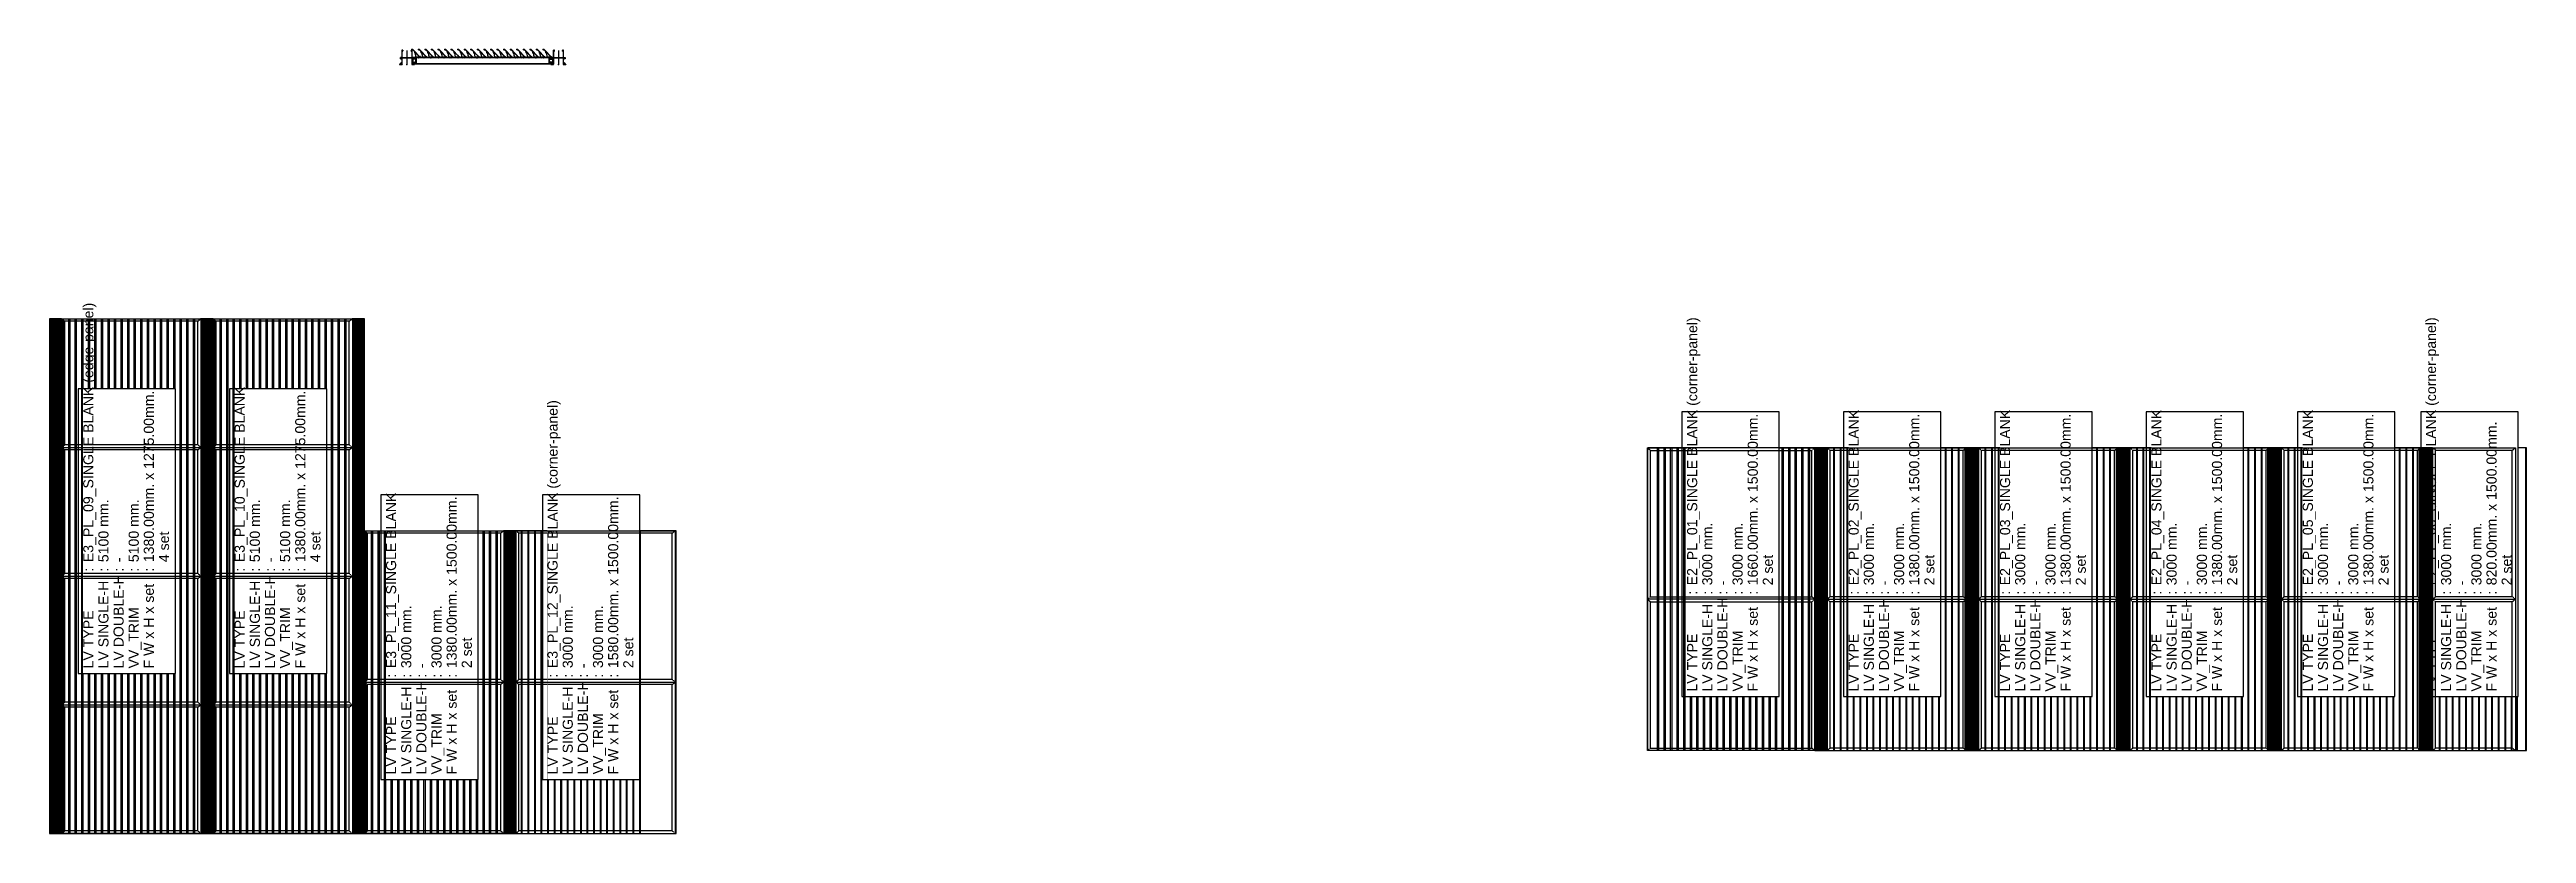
# Model space of a CAD drawing. Header units: millimetres. Extents: x -25371 to 2282244, y -90657 to 147824.
# Drawn here: x 1528975 to 1553515, y 19902 to 27669 of the extents above; entities that cross this region are included whole.
import ezdxf

# ---------------------------------------------------------------- set-up
doc = ezdxf.new("R2010")
doc.units = ezdxf.units.MM
doc.linetypes.add('CENTER', pattern=[50.8, 31.75, -6.35, 6.35, -6.35])
doc.linetypes.add('TA_HL_001.00000', pattern=[6.5, 3.55, -2.95])
for name, color, linetype, true_color in [('000 - ESTIMATE_ASPG_MAIN_COLOR_6', 6, 'Continuous', 0xff00ff), ('000 - ESTIMATE_ASPG_TEXT_COLOR_1', 1, 'Continuous', 0xff0000), ('000_AREA_ASPG_AREA_HATCH_', 7, 'Continuous', 0xff8700), ('000_AREA_ASPG_AREA_MAIN_COLOR_1', 7, 'Continuous', 0xff8700)]:
    doc.layers.add(name, color=color, linetype=linetype, true_color=true_color)
for name, color, linetype in [('000 - ESTIMATE_ASPG_WIPEOUT_', 250, 'Continuous'), ('010 - ASPG_ACCESSORIES_MAIN_COLOR_1', 1, 'Continuous'), ('010 - ASPG_EXTR_MAIN_COLOR_2', 2, 'Continuous'), ('010 - ASPG_EXTR_WIPEOUT_', 250, 'Continuous'), ('010 - ASPG_FASTERN_MAIN_COLOR_1', 1, 'Continuous'), ('010 - ASPG_FRAMING_CUT_COLOR_4', 4, 'Continuous'), ('010 - ASPG_FRAMING_HATCH_', 251, 'Continuous'), ('010 - ASPG_FRAMING_MAIN_COLOR_1', 1, 'Continuous'), ('010 - ASPG_FRAMING_MAIN_COLOR_2', 2, 'Continuous'), ('010 - ASPG_FRAMING_SUB_COLOR_2', 2, 'Continuous'), ('010 - ASPG_FRAMING_WIPEOUT_', 250, 'Continuous'), ('BOLT & SCREW', 251, 'Continuous')]:
    doc.layers.add(name, color=color, linetype=linetype)
for name, color, linetype, plot in [('010 - ASPG_EXTR_DEF_SUB', 250, 'Continuous', False), ('010 - ASPG_FASTERN_DEF_SUB', 250, 'Continuous', False), ('010 - ASPG_FRAMING_DEF_SUB', 250, 'Continuous', False)]:
    doc.layers.add(name, color=color, linetype=linetype, plot=plot)
doc.layers.add('12-GRID', color=1, linetype='CENTER', lineweight=13)
doc.layers.add('SCREW', color=8, linetype='Continuous', lineweight=5)
doc.styles.add('_Arial', font='arial.ttf')
pattern_1 = [(270, (1257419.24324, -520041.6224), (0.65495992507, -1.1344238721), [0.7562825814, -1.5125651628]), (30, (1257419.24324, -520041.6224), (0.65495992936, 1.1344238696), [0.7562825814, -1.5125651628]), (330, (1257419.24324, -520041.6224), (1.30991985442, -2.48e-09), [-1.5125651628, 0.7562825814])]
pattern_2 = [(315, (1257419.4929, -520021.6224), (1.3369313545, 1.3369313545), []), (45, (1257419.4929, -520021.6224), (-1.3369313545, 1.3369313545), [])]
pattern_3 = [(270, (1257419.4425, -520043.9224), (0.65495992507, -1.1344238721), [0.7562825814, -1.5125651628]), (30, (1257419.4425, -520043.9224), (0.65495992936, 1.1344238696), [0.7562825814, -1.5125651628]), (330, (1257419.4425, -520043.9224), (1.30991985442, -2.48e-09), [-1.5125651628, 0.7562825814])]
pattern_4 = [(315, (1257419.1929, -520023.9224), (1.3369313545, 1.3369313545), []), (45, (1257419.1929, -520023.9224), (-1.3369313545, 1.3369313545), [])]

# ---------------------------------------------------------------- blocks, each defined once
blk = doc.blocks.new('*U238')
blk.add_wipeout([(50, 0), (1650, 0), (1650, 3000), (50, 3000)]).dxf.layer = '010 - ASPG_EXTR_WIPEOUT_'
at = {"layer": '010 - ASPG_EXTR_MAIN_COLOR_2'}
for points in [[(179, 0), (189, 0), (189, 3000), (179, 3000)], [(244, 0), (254, 0), (254, 3000), (244, 3000)], [(309, 0), (319, 0), (319, 3000), (309, 3000)], [(374, 0), (384, 0), (384, 3000), (374, 3000)], [(439, 0), (449, 0), (449, 3000), (439, 3000)], [(504, 0), (514, 0), (514, 3000), (504, 3000)], [(569, 0), (579, 0), (579, 3000), (569, 3000)], [(634, 0), (644, 0), (644, 3000), (634, 3000)], [(699, 0), (709, 0), (709, 3000), (699, 3000)], [(764, 0), (774, 0), (774, 3000), (764, 3000)], [(829, 0), (839, 0), (839, 3000), (829, 3000)], [(894, 0), (904, 0), (904, 3000), (894, 3000)], [(959, 0), (969, 0), (969, 3000), (959, 3000)], [(1024, 0), (1034, 0), (1034, 3000), (1024, 3000)], [(1089, 0), (1099, 0), (1099, 3000), (1089, 3000)], [(1154, 0), (1164, 0), (1164, 3000), (1154, 3000)], [(1219, 0), (1229, 0), (1229, 3000), (1219, 3000)], [(1284, 0), (1294, 0), (1294, 3000), (1284, 3000)]]:
    blk.add_lwpolyline(points, close=True, dxfattribs=at)
at = {"layer": '010 - ASPG_FRAMING_SUB_COLOR_2'}
blk.add_lwpolyline([(50, 0), (1650, 0), (1650, 3000), (50, 3000)], close=True, dxfattribs=at)
blk.add_wipeout([(-50, 0), (50, 0), (50, 3000), (-50, 3000)]).dxf.layer = '010 - ASPG_EXTR_WIPEOUT_'
at = {"layer": '010 - ASPG_EXTR_MAIN_COLOR_2'}
for points in [[(49, 0), (59, 0), (59, 3000), (49, 3000)], [(114, 0), (124, 0), (124, 3000), (114, 3000)]]:
    blk.add_lwpolyline(points, close=True, dxfattribs=at)
at = {"layer": '010 - ASPG_FRAMING_MAIN_COLOR_1'}
for points in [[(-50, 0), (-40, 0), (-40, 3000), (-50, 3000)], [(40, 0), (50, 0), (50, 3000), (40, 3000)]]:
    blk.add_lwpolyline(points, close=True, dxfattribs=at)
at = {"layer": '010 - ASPG_FRAMING_SUB_COLOR_2'}
blk.add_lwpolyline([(-50, 0), (50, 0), (50, 3000), (-50, 3000)], close=True, dxfattribs=at)
blk = doc.blocks.new('*U279')
at = {"layer": '010 - ASPG_FRAMING_MAIN_COLOR_1', "linetype": 'ByBlock'}
for points in [[(0, 0), (0, 1580), (25, 1550), (25, 30), (0, 0)], [(1500, 1580), (0, 1580), (25, 1550), (1475, 1550)], [(1500, 0), (1500, 1580), (1475, 1550), (1475, 30), (1500, 0)], [(25, 30), (1475, 30), (1500, 0), (0, 0), (25, 30)]]:
    blk.add_lwpolyline(points, close=True, dxfattribs=at)
blk = doc.blocks.new('*U2487')
at = {"layer": '12-GRID', "color": 8, "linetype": 'CENTER'}
for p, q in [((0, -6), (0, 2)), ((-4, -2), (4, -2))]:
    blk.add_line(p, q, dxfattribs=at)
at = {"layer": 'BOLT & SCREW'}
for p, q in [((-1, -2), (-2, -2)), ((-1, -2), (-2, -2)), ((0, -2), (-1, -2)), ((0, -2), (-1, -2)), ((0, -1), (0, 0)), ((0, -1), (0, 0)), ((0, -2), (0, -1)), ((0, -2), (0, -1)), ((0, -2), (1, -2)), ((0, -3), (0, -2)), ((0, -2), (0, -3)), ((0, -2), (1, -2)), ((0, -3), (0, -4)), ((0, -3), (0, -4)), ((1, -2), (2, -2)), ((1, -2), (2, -2))]:
    blk.add_line(p, q, dxfattribs=at)
for points in [[(-2, -2), (-1, -2, 0.414214), (0, -1), (0, 0), (0, 0), (0, -1, 0.414214), (1, -2), (2, -2), (2, -2), (1, -2, 0.414214), (0, -3), (0, -4), (0, -4), (0, -3, 0.414214), (-1, -2), (-2, -2)], [(0, -2, -0.414214), (0, -2), (1, -2), (1, -2), (0, -2, -0.414214), (0, -2), (0, -1), (0, -1), (0, -2, -0.414214), (0, -2), (-1, -2), (-1, -2), (0, -2, -0.414214), (0, -2), (0, -3), (0, -3)]]:
    blk.add_lwpolyline(points, format="xyb", close=True, dxfattribs=at)
blk.add_circle((0, -2), 3.5, dxfattribs=at)
blk = doc.blocks.new('000_ASPG_TYP_FILES_20260218-010703_FRAME_EXTR_')
at = {"layer": '010 - ASPG_FRAMING_HATCH_'}
h = blk.add_hatch(dxfattribs=at)
h.set_pattern_fill('ANSI32', color=256, scale=0.1, angle=180)
edge = h.paths.add_edge_path()
edge.add_line((2, 16), (2, 2))
edge.add_line((2, 2), (40, 2))
edge.add_arc((40, 2), 0.3, 0, 90, ccw=False)
edge.add_line((40, 2), (40, 0))
edge.add_arc((40, 0), 0.3, -90, 0, ccw=False)
edge.add_line((40, 0), (0, 0))
edge.add_arc((0, 0), 0.3, 180, 270, ccw=False)
edge.add_line((0, 0), (0, 18))
edge.add_arc((0, 18), 0.3, 90, 180, ccw=False)
edge.add_line((0, 18), (23, 18))
edge.add_arc((23, 19), 0.5, 270, 380.2095)
edge.add_arc((26, 20), 3.35, 182.0638, 200.2095, ccw=False)
edge.add_arc((24, 20), 0.76, 2.0638, 182.0638, ccw=False)
edge.add_arc((26, 20), 1.83, 182.0638, 447.9362)
edge.add_arc((26, 22), 0.76, 87.9362, 267.9362, ccw=False)
edge.add_arc((26, 20), 3.35, 69.7905, 87.9362, ccw=False)
edge.add_arc((27, 23), 0.5, 249.7905, 360)
edge.add_line((28, 23), (28, 27))
edge.add_line((28, 27), (28, 27))
edge.add_line((28, 27), (28, 28))
edge.add_line((28, 28), (28, 39))
edge.add_line((28, 39), (28, 39))
edge.add_line((28, 39), (28, 40))
edge.add_line((28, 40), (28, 43))
edge.add_arc((27, 43), 0.5, 0, 110.2095)
edge.add_arc((26, 46), 3.35, 272.0638, 290.2095, ccw=False)
edge.add_arc((26, 44), 0.76, 92.0638, 272.0638, ccw=False)
edge.add_arc((26, 46), 1.83, 272.0638, 537.9362)
edge.add_arc((24, 47), 0.76, 177.9362, 357.9362, ccw=False)
edge.add_arc((26, 46), 3.35, 159.7905, 177.9362, ccw=False)
edge.add_arc((23, 48), 0.5, 339.7905, 450)
edge.add_line((23, 48), (0, 48))
edge.add_arc((0, 49), 0.3, 180, 270, ccw=False)
edge.add_line((0, 49), (0, 60))
edge.add_arc((0, 60), 0.3, 90, 180, ccw=False)
edge.add_line((0, 60), (5, 60))
edge.add_line((5, 60), (5, 65))
edge.add_arc((5, 65), 0.3, 90, 180, ccw=False)
edge.add_line((5, 65), (30, 65))
edge.add_line((30, 65), (30, 64))
edge.add_arc((30, 64), 0.3, -90, 0, ccw=False)
edge.add_line((30, 63), (7, 63))
edge.add_arc((7, 63), 0.3, 90, 180)
edge.add_line((7, 63), (7, 58))
edge.add_line((7, 58), (2, 58))
edge.add_arc((2, 58), 0.3, 90, 180)
edge.add_line((2, 58), (2, 51))
edge.add_arc((2, 51), 0.3, 180, 270)
edge.add_line((2, 50), (30, 50))
edge.add_arc((30, 50), 0.3, 0, 90, ccw=False)
edge.add_line((30, 50), (30, 27))
edge.add_line((30, 27), (30, 16))
edge.add_arc((30, 16), 0.3, -90, 0, ccw=False)
edge.add_line((30, 16), (2, 16))
at = {"layer": '010 - ASPG_FRAMING_CUT_COLOR_4'}
blk.add_lwpolyline([(2, 16), (2, 2), (40, 2, -0.414214), (40, 2), (40, 0, -0.414214), (40, 0), (0, 0, -0.414214), (0, 0), (0, 18, -0.414214), (0, 18), (23, 18, 0.52173), (23, 19, -0.079342), (23, 20, -1), (24, 20, 2.296346), (26, 22, -1), (26, 23, -0.079342), (27, 23, 0.52173), (28, 23), (28, 27), (28, 27), (28, 28), (28, 39), (28, 39), (28, 40), (28, 43, 0.52173), (27, 43, -0.079342), (26, 43, -1), (26, 45, 2.296346), (24, 47, -1), (23, 47, -0.079342), (23, 48, 0.52173), (23, 48), (0, 48, -0.414214), (0, 49), (0, 60, -0.414214), (0, 60), (5, 60), (5, 65, -0.414214), (5, 65), (30, 65), (30, 64, -0.414214), (30, 63), (7, 63, 0.414214), (7, 63), (7, 58), (2, 58, 0.414214), (2, 58), (2, 51, 0.414214), (2, 50), (30, 50, -0.414214), (30, 50), (30, 27), (30, 16, -0.414214), (30, 16)], format="xyb", close=True, dxfattribs=at)
for p in [(26, 48), (26, 22)]:
    blk.add_blockref('*U2487', p)
blk = doc.blocks.new('*U2499')
at = {"layer": '010 - ASPG_FRAMING_HATCH_', "transparency": 33554585}
h = blk.add_hatch(dxfattribs=at)
h.set_pattern_fill('ANSI32', color=256, scale=0.25)
edge = h.paths.add_edge_path()
edge.add_line((2, -50), (2, -75))
edge.add_line((2, -75), (0, -75))
edge.add_line((0, -75), (0, -49))
edge.add_arc((1, -49), 1, 90, 180, ccw=False)
edge.add_line((1, -48), (63, -48))
edge.add_arc((63, -47), 1, 270, 360)
edge.add_line((64, -47), (64, 47))
edge.add_arc((63, 47), 1, 0, 90)
edge.add_line((63, 48), (1, 48))
edge.add_arc((1, 49), 1, 180, 270, ccw=False)
edge.add_line((0, 49), (0, 75))
edge.add_line((0, 75), (2, 75))
edge.add_line((2, 75), (2, 50))
edge.add_line((2, 50), (141, 50))
edge.add_line((141, 50), (141, 41))
edge.add_arc((140, 41), 1, 270, 360, ccw=False)
edge.add_line((140, 40), (132, 40))
edge.add_arc((132, 41), 1, 180, 270, ccw=False)
edge.add_line((131, 41), (131, 47))
edge.add_arc((130, 47), 1, 0, 90)
edge.add_line((130, 48), (67, 48))
edge.add_arc((67, 47), 1, 90, 180)
edge.add_line((66, 47), (66, -47))
edge.add_arc((67, -47), 1, 180, 270)
edge.add_line((67, -48), (130, -48))
edge.add_arc((130, -47), 1, 270, 360)
edge.add_line((131, -47), (131, -41))
edge.add_arc((132, -41), 1, 90, 180, ccw=False)
edge.add_line((132, -40), (140, -40))
edge.add_arc((140, -41), 1, 0, 90, ccw=False)
edge.add_line((141, -41), (141, -50))
edge.add_line((141, -50), (2, -50))
h.paths.add_polyline_path([(139, 48), (139, 42), (133, 42), (133, 48)], flags=16)
h.paths.add_polyline_path([(139, -48), (139, -42), (133, -42), (133, -48)], flags=16)
at = {"layer": '010 - ASPG_FRAMING_HATCH_'}
h = blk.add_hatch(dxfattribs=at)
h.set_pattern_fill('ANSI37', color=256, scale=0.595498, angle=-90)
h.set_pattern_definition(pattern_4)
edge = h.paths.add_edge_path()
edge.add_ellipse((12, 55), major_axis=(0, -5), ratio=0.644482, start_angle=180, end_angle=360, ccw=False)
edge.add_line((12, 60), (2, 60))
edge.add_arc((-8, 55), 11.1, -26.7963, 26.7963, ccw=False)
edge.add_line((2, 50), (12, 50))
h = blk.add_hatch(dxfattribs=at)
h.set_pattern_fill('HONEY', color=256, scale=0.238199, angle=-90)
h.set_pattern_definition(pattern_3)
edge = h.paths.add_edge_path()
edge.add_ellipse((12, 55), major_axis=(0, -5), ratio=0.644482, start_angle=0, end_angle=360, ccw=False)
h = blk.add_hatch(dxfattribs=at)
h.set_pattern_fill('HONEY', color=256, scale=0.238199, angle=-90)
h.set_pattern_definition(pattern_1)
edge = h.paths.add_edge_path()
edge.add_ellipse((58, 55), major_axis=(0, -5), ratio=0.644482, start_angle=0, end_angle=360)
h = blk.add_hatch(dxfattribs=at)
h.set_pattern_fill('ANSI37', color=256, scale=0.595498, angle=-90)
h.set_pattern_definition(pattern_2)
edge = h.paths.add_edge_path()
edge.add_ellipse((58, 55), major_axis=(0, -5), ratio=0.644482, start_angle=0, end_angle=180)
edge.add_line((58, 60), (62, 60))
edge.add_arc((62, 60), 0.3, -90, 0)
edge.add_line((62, 60), (62, 61))
edge.add_line((62, 61), (62, 62))
edge.add_line((62, 62), (62, 62))
edge.add_line((62, 62), (62, 63))
edge.add_line((62, 63), (62, 63))
edge.add_line((62, 63), (62, 64))
edge.add_line((62, 64), (62, 64))
edge.add_line((62, 64), (62, 65))
edge.add_line((62, 65), (63, 65))
edge.add_line((63, 65), (64, 66))
edge.add_line((64, 66), (64, 65))
edge.add_line((64, 65), (65, 66))
edge.add_line((65, 66), (65, 65))
edge.add_line((65, 65), (66, 66))
edge.add_line((66, 66), (66, 65))
edge.add_line((66, 65), (67, 65))
edge.add_arc((67, 65), 0.3, -90, 0)
edge.add_line((67, 65), (67, 60))
edge.add_arc((77, 55), 11.1, 153.2037, 206.7963)
edge.add_line((67, 50), (58, 50))
h = blk.add_hatch(dxfattribs=at)
h.set_pattern_fill('ANSI37', color=256, scale=0.595498, angle=-90)
h.set_pattern_definition(pattern_4)
edge = h.paths.add_edge_path()
edge.add_ellipse((12, -55), major_axis=(0, 5), ratio=0.644482, start_angle=0, end_angle=180)
edge.add_line((12, -60), (2, -60))
edge.add_arc((-8, -55), 11.1, 333.2037, 386.7963)
edge.add_line((2, -50), (12, -50))
h = blk.add_hatch(dxfattribs=at)
h.set_pattern_fill('HONEY', color=256, scale=0.238199, angle=-90)
h.set_pattern_definition(pattern_3)
edge = h.paths.add_edge_path()
edge.add_ellipse((12, -55), major_axis=(0, 5), ratio=0.644482, start_angle=0, end_angle=360)
h = blk.add_hatch(dxfattribs=at)
h.set_pattern_fill('HONEY', color=256, scale=0.238199, angle=-90)
h.set_pattern_definition(pattern_1)
edge = h.paths.add_edge_path()
edge.add_ellipse((58, -55), major_axis=(0, 5), ratio=0.644482, start_angle=0, end_angle=360, ccw=False)
h = blk.add_hatch(dxfattribs=at)
h.set_pattern_fill('ANSI37', color=256, scale=0.595498, angle=-90)
h.set_pattern_definition(pattern_2)
edge = h.paths.add_edge_path()
edge.add_ellipse((58, -55), major_axis=(0, 5), ratio=0.644482, start_angle=180, end_angle=360, ccw=False)
edge.add_line((58, -60), (62, -60))
edge.add_arc((62, -60), 0.3, 360, 450, ccw=False)
edge.add_line((62, -60), (62, -61))
edge.add_line((62, -61), (62, -62))
edge.add_line((62, -62), (62, -62))
edge.add_line((62, -62), (62, -63))
edge.add_line((62, -63), (62, -63))
edge.add_line((62, -63), (62, -64))
edge.add_line((62, -64), (62, -64))
edge.add_line((62, -64), (62, -65))
edge.add_line((62, -65), (63, -65))
edge.add_line((63, -65), (64, -66))
edge.add_line((64, -66), (64, -65))
edge.add_line((64, -65), (65, -66))
edge.add_line((65, -66), (65, -65))
edge.add_line((65, -65), (66, -66))
edge.add_line((66, -66), (66, -65))
edge.add_line((66, -65), (67, -65))
edge.add_arc((67, -65), 0.3, 360, 450, ccw=False)
edge.add_line((67, -65), (67, -60))
edge.add_arc((77, -55), 11.1, 153.2037, 206.7963, ccw=False)
edge.add_line((67, -50), (58, -50))
at = {"layer": '010 - ASPG_FASTERN_DEF_SUB'}
blk.add_point((0, 0), dxfattribs=at)
at = {"layer": '010 - ASPG_FRAMING_CUT_COLOR_4'}
blk.add_lwpolyline([(2, -50), (2, -75), (0, -75), (0, -49, -0.414214), (1, -48), (63, -48, 0.414214), (64, -47), (64, 47, 0.414214), (63, 48), (1, 48, -0.414214), (0, 49), (0, 75), (2, 75), (2, 50), (141, 50), (141, 41, -0.414214), (140, 40), (132, 40, -0.414214), (131, 41), (131, 47, 0.414214), (130, 48), (67, 48, 0.414214), (66, 47), (66, -47, 0.414214), (67, -48), (130, -48, 0.414214), (131, -47), (131, -41, -0.414214), (132, -40), (140, -40, -0.414214), (141, -41), (141, -50)], format="xyb", close=True, dxfattribs=at)
for points in [[(139, 48), (139, 42), (133, 42), (133, 48)], [(139, -48), (139, -42), (133, -42), (133, -48)]]:
    blk.add_lwpolyline(points, close=True, dxfattribs=at)
at = {"layer": '010 - ASPG_FRAMING_DEF_SUB', "transparency": 33554508}
blk.add_line((136, 0), (-5, 0), dxfattribs=at)
at = {"layer": '010 - ASPG_FRAMING_DEF_SUB', "transparency": 33554457}
for points in [[(2, 50), (15, 50), (15, 60), (2, 60)], [(54, 50), (67, 50), (67, 66), (54, 66)], [(2, -50), (15, -50), (15, -60), (2, -60)], [(54, -50), (67, -50), (67, -66), (54, -66)]]:
    blk.add_lwpolyline(points, close=True, dxfattribs=at)
at = {"layer": '010 - ASPG_FRAMING_SUB_COLOR_2'}
for points in [[(12, 50), (2, 50, 0.238199), (2, 60), (12, 60)], [(58, 50), (67, 50, -0.238199), (67, 60), (67, 65, -0.414214), (67, 65), (66, 65), (66, 66), (65, 65), (65, 66), (64, 65), (64, 66), (63, 65), (62, 65), (62, 64), (62, 64), (62, 63), (62, 63), (62, 62), (62, 62), (62, 61), (62, 60, -0.414214), (62, 60), (58, 60)], [(12, -50), (2, -50, -0.238199), (2, -60), (12, -60)], [(58, -50), (67, -50, 0.238199), (67, -60), (67, -65, 0.414214), (67, -65), (66, -65), (66, -66), (65, -65), (65, -66), (64, -65), (64, -66), (63, -65), (62, -65), (62, -64), (62, -64), (62, -63), (62, -63), (62, -62), (62, -62), (62, -61), (62, -60, 0.414214), (62, -60), (58, -60)]]:
    blk.add_lwpolyline(points, format="xyb", dxfattribs=at)
at = {"layer": '010 - ASPG_FRAMING_SUB_COLOR_2', "extrusion": (0, 0, -1)}
for centre, major_axis in [((12, 55), (0, -5)), ((58, -55), (0, 5))]:
    blk.add_ellipse(centre, major_axis=major_axis, ratio=0.644482, dxfattribs=at)
at = {"layer": '010 - ASPG_FRAMING_SUB_COLOR_2'}
for centre, major_axis in [((58, 55), (0, -5)), ((12, -55), (0, 5))]:
    blk.add_ellipse(centre, major_axis=major_axis, ratio=0.644482, dxfattribs=at)
blk = doc.blocks.new('PZG35-9D5')
at = {"layer": '010 - ASPG_FASTERN_MAIN_COLOR_1'}
for p, q in [((-1, 0), (-1, -1)), ((0, 4), (0, -11)), ((1, 0), (1, -1)), ((-2, -1), (-1, -2)), ((-2, -1), (-1, -1)), ((-2, -1), (2, -1)), ((-2, -3), (2, -2)), ((-2, -3), (-1, -2)), ((-2, -3), (-1, -3)), ((-2, -4), (-1, -4)), ((-2, -4), (-1, -4)), ((-2, -4), (-1, -4)), ((-1, -1), (1, -1)), ((-1, -2), (1, -1)), ((-1, -2), (-1, -2)), ((-1, -2), (1, -2)), ((-1, -3), (-1, -4)), ((-1, -3), (1, -3)), ((-1, -4), (-1, -8)), ((-1, -4), (-1, -4)), ((-1, -4), (-1, -4)), ((0, -10), (-1, -8)), ((0, -10), (1, -8)), ((1, -1), (1, -2)), ((2, -1), (1, -1)), ((2, -1), (1, -1)), ((2, -2), (1, -2)), ((2, -2), (1, -3)), ((1, -3), (1, -3)), ((1, -3), (1, -3)), ((2, -4), (1, -3)), ((1, -4), (1, -4)), ((1, -4), (2, -4)), ((1, -4), (1, -4)), ((1, -5), (1, -4)), ((2, -5), (1, -4)), ((2, -4), (1, -4)), ((1, -5), (1, -8)), ((1, -5), (2, -5)), ((1, -5), (1, -5)), ((2, -5), (1, -5))]:
    blk.add_line(p, q, dxfattribs=at)
blk.add_lwpolyline([(0, -10), (1, -5), (1, -4, 0.417657), (0, -3, 0.108102), (-1, -4), (-1, -5)], format="xyb", dxfattribs=at)
blk = doc.blocks.new('*U2488')
at = {"layer": 'SCREW', "color": 6}
blk.add_lwpolyline([(3, 2, 0.09906), (1, 3), (1, 2), (-1, 2), (-1, 3, 0.09906), (-3, 2, 0.266588), (-4, 1), (-4, 0, 0.414214), (-3, 0), (3, 0, 0.414214), (3, 0), (3, 1, 0.266588)], format="xyb", close=True, dxfattribs=at)
at = {"layer": 'SCREW'}
blk.add_blockref('PZG35-9D5', (0, 0), dxfattribs=at)
blk = doc.blocks.new('*U2501')
blk.add_point((0, 0))
at = {"layer": '010 - ASPG_ACCESSORIES_MAIN_COLOR_1'}
blk.add_lwpolyline([(-40, -1, 0.414214), (-40, -1), (-40, -7, 0.57735), (-40, -8), (-37, -6, 0.767327), (-37, -5), (-38, -5, -0.414214), (-38, -5), (-38, -3, -0.414214), (-38, -3), (-32, -3, -0.388879), (-32, -3), (-32, -4, 0.388879), (-31, -5), (-30, -5, 0.414214), (-30, -4), (-30, -3, -0.414214), (-30, -3), (0, -3, -0.378969), (3, -5), (8, -43, 0.446593), (12, -45, -0.489802), (16, -49), (16, -49, -0.18248), (16, -50, -0.267949), (15, -50, 1.122115), (15, -52, 0.405004), (18, -49), (18, -49, 0.489805), (11, -43, -0.446597), (10, -42), (5, -1, 0.364176), (5, -1)], format="xyb", close=True, dxfattribs=at)
at = {"layer": '010 - ASPG_EXTR_DEF_SUB'}
for p in [(-40, 0), (43, -77), (43, -77)]:
    blk.add_point(p, dxfattribs=at)
at = {"layer": '010 - ASPG_EXTR_MAIN_COLOR_2'}
blk.add_lwpolyline([(11, -48), (11, -47), (12, -48), (12, -47, -0.535538), (14, -49, 0.991572), (16, -50, 1.157025), (9, -49, -0.688558), (8, -49), (-17, -22), (-32, -6), (-32, -3, 0.414312), (-33, -3), (-38, -3, 0.414116), (-38, -3), (-38, -4, 0.414214), (-38, -5), (-36, -5, -0.205895), (-36, -5), (33, -77), (43, -77, 0.668179), (43, -77), (41, -74, 0.668179), (40, -74), (40, -76), (34, -76), (12, -53, -0.558354), (12, -52, 0.766275), (12, -50, -0.438583), (11, -48)], format="xyb", close=True, dxfattribs=at)
at = {"layer": 'SCREW', "rotation": 180}
for p in [(-22, -2), (-8, -2)]:
    blk.add_blockref('*U2488', p, dxfattribs=at)
blk = doc.blocks.new('*U337')
blk.add_wipeout([(1440, 4), (60, 4), (60, 69), (1440, 69)]).dxf.layer = '010 - ASPG_FRAMING_WIPEOUT_'
at = {"color": 1}
blk.add_point((60, 69), dxfattribs=at)
at = {"layer": '010 - ASPG_FRAMING_MAIN_COLOR_2'}
blk.add_lwpolyline([(1410, 69), (90, 69), (90, 6), (1410, 6)], close=True, dxfattribs=at)
at = {"layer": '010 - ASPG_FRAMING_SUB_COLOR_2'}
for points in [[(1440, 4), (60, 4), (60, 69), (1440, 69)], [(60, 2), (60, 4), (1440, 4), (1440, 2)]]:
    blk.add_lwpolyline(points, close=True, dxfattribs=at)
at = {"transparency": 33554559, "xscale": -1, "rotation": 270}
for p in [(0, 0), (1500, 0)]:
    blk.add_blockref('*U2499', p, dxfattribs=at)
at = {"color": 1, "rotation": 180}
for p in [(92, 69), (157, 69), (222, 69), (287, 69), (352, 69), (417, 69), (482, 69), (547, 69), (612, 69), (677, 69), (742, 69), (807, 69), (872, 69), (937, 69), (1002, 69), (1067, 69), (1132, 69), (1197, 69), (1262, 69), (1327, 69), (1392, 69)]:
    blk.add_blockref('*U2501', p, dxfattribs=at)
blk.add_blockref('000_ASPG_TYP_FILES_20260218-010703_FRAME_EXTR_', (60, 4))
at = {"xscale": -1}
blk.add_blockref('000_ASPG_TYP_FILES_20260218-010703_FRAME_EXTR_', (1440, 4), dxfattribs=at)
blk = doc.blocks.new('*U263')
blk.add_wipeout([(50, 0), (1450, 0), (1450, 3000), (50, 3000)]).dxf.layer = '010 - ASPG_EXTR_WIPEOUT_'
at = {"layer": '010 - ASPG_EXTR_MAIN_COLOR_2'}
for points in [[(190, 0), (200, 0), (200, 3000), (190, 3000)], [(255, 0), (265, 0), (265, 3000), (255, 3000)], [(320, 0), (330, 0), (330, 3000), (320, 3000)], [(385, 0), (395, 0), (395, 3000), (385, 3000)], [(450, 0), (460, 0), (460, 3000), (450, 3000)], [(515, 0), (525, 0), (525, 3000), (515, 3000)], [(580, 0), (590, 0), (590, 3000), (580, 3000)], [(645, 0), (655, 0), (655, 3000), (645, 3000)], [(710, 0), (720, 0), (720, 3000), (710, 3000)], [(775, 0), (785, 0), (785, 3000), (775, 3000)], [(840, 0), (850, 0), (850, 3000), (840, 3000)], [(905, 0), (915, 0), (915, 3000), (905, 3000)], [(970, 0), (980, 0), (980, 3000), (970, 3000)], [(1035, 0), (1045, 0), (1045, 3000), (1035, 3000)], [(1100, 0), (1110, 0), (1110, 3000), (1100, 3000)], [(1165, 0), (1175, 0), (1175, 3000), (1165, 3000)], [(1230, 0), (1240, 0), (1240, 3000), (1230, 3000)], [(1295, 0), (1305, 0), (1305, 3000), (1295, 3000)]]:
    blk.add_lwpolyline(points, close=True, dxfattribs=at)
at = {"layer": '010 - ASPG_FRAMING_SUB_COLOR_2'}
blk.add_lwpolyline([(50, 0), (1450, 0), (1450, 3000), (50, 3000)], close=True, dxfattribs=at)
for points in [[(-50, 0), (50, 0), (50, 3000), (-50, 3000)], [(1450, 0), (1550, 0), (1550, 3000), (1450, 3000)]]:
    blk.add_wipeout(points).dxf.layer = '010 - ASPG_EXTR_WIPEOUT_'
at = {"layer": '010 - ASPG_EXTR_MAIN_COLOR_2'}
for points in [[(125, 0), (135, 0), (135, 3000), (125, 3000)], [(1360, 0), (1370, 0), (1370, 3000), (1360, 3000)], [(1425, 0), (1435, 0), (1435, 3000), (1425, 3000)]]:
    blk.add_lwpolyline(points, close=True, dxfattribs=at)
at = {"layer": '010 - ASPG_FRAMING_MAIN_COLOR_1'}
for points in [[(-50, 0), (-40, 0), (-40, 3000), (-50, 3000)], [(40, 0), (50, 0), (50, 3000), (40, 3000)], [(1450, 0), (1460, 0), (1460, 3000), (1450, 3000)], [(1540, 0), (1550, 0), (1550, 3000), (1540, 3000)]]:
    blk.add_lwpolyline(points, close=True, dxfattribs=at)
at = {"layer": '010 - ASPG_FRAMING_SUB_COLOR_2'}
for points in [[(-50, 0), (50, 0), (50, 3000), (-50, 3000)], [(1450, 0), (1550, 0), (1550, 3000), (1450, 3000)]]:
    blk.add_lwpolyline(points, close=True, dxfattribs=at)
blk = doc.blocks.new('*U264')
blk.add_wipeout([(50, 0), (1450, 0), (1450, 5100), (50, 5100)]).dxf.layer = '010 - ASPG_EXTR_WIPEOUT_'
at = {"layer": '010 - ASPG_EXTR_MAIN_COLOR_2'}
for points in [[(190, 0), (200, 0), (200, 5100), (190, 5100)], [(255, 0), (265, 0), (265, 5100), (255, 5100)], [(320, 0), (330, 0), (330, 5100), (320, 5100)], [(385, 0), (395, 0), (395, 5100), (385, 5100)], [(450, 0), (460, 0), (460, 5100), (450, 5100)], [(515, 0), (525, 0), (525, 5100), (515, 5100)], [(580, 0), (590, 0), (590, 5100), (580, 5100)], [(645, 0), (655, 0), (655, 5100), (645, 5100)], [(710, 0), (720, 0), (720, 5100), (710, 5100)], [(775, 0), (785, 0), (785, 5100), (775, 5100)], [(840, 0), (850, 0), (850, 5100), (840, 5100)], [(905, 0), (915, 0), (915, 5100), (905, 5100)], [(970, 0), (980, 0), (980, 5100), (970, 5100)], [(1035, 0), (1045, 0), (1045, 5100), (1035, 5100)], [(1100, 0), (1110, 0), (1110, 5100), (1100, 5100)], [(1165, 0), (1175, 0), (1175, 5100), (1165, 5100)], [(1230, 0), (1240, 0), (1240, 5100), (1230, 5100)], [(1295, 0), (1305, 0), (1305, 5100), (1295, 5100)]]:
    blk.add_lwpolyline(points, close=True, dxfattribs=at)
at = {"layer": '010 - ASPG_FRAMING_SUB_COLOR_2'}
blk.add_lwpolyline([(50, 0), (1450, 0), (1450, 5100), (50, 5100)], close=True, dxfattribs=at)
for points in [[(-50, 0), (50, 0), (50, 5100), (-50, 5100)], [(1450, 0), (1550, 0), (1550, 5100), (1450, 5100)]]:
    blk.add_wipeout(points).dxf.layer = '010 - ASPG_EXTR_WIPEOUT_'
at = {"layer": '010 - ASPG_EXTR_MAIN_COLOR_2'}
for points in [[(125, 0), (135, 0), (135, 5100), (125, 5100)], [(1360, 0), (1370, 0), (1370, 5100), (1360, 5100)], [(1425, 0), (1435, 0), (1435, 5100), (1425, 5100)]]:
    blk.add_lwpolyline(points, close=True, dxfattribs=at)
at = {"layer": '010 - ASPG_FRAMING_MAIN_COLOR_1'}
for points in [[(-50, 0), (-40, 0), (-40, 5100), (-50, 5100)], [(40, 0), (50, 0), (50, 5100), (40, 5100)], [(1450, 0), (1460, 0), (1460, 5100), (1450, 5100)], [(1540, 0), (1550, 0), (1550, 5100), (1540, 5100)]]:
    blk.add_lwpolyline(points, close=True, dxfattribs=at)
at = {"layer": '010 - ASPG_FRAMING_SUB_COLOR_2'}
for points in [[(-50, 0), (50, 0), (50, 5100), (-50, 5100)], [(1450, 0), (1550, 0), (1550, 5100), (1450, 5100)]]:
    blk.add_lwpolyline(points, close=True, dxfattribs=at)
blk = doc.blocks.new('*U278')
at = {"layer": '010 - ASPG_FRAMING_MAIN_COLOR_1', "linetype": 'ByBlock'}
for points in [[(0, 0), (0, 1380), (25, 1350), (25, 30), (0, 0)], [(1500, 1380), (0, 1380), (25, 1350), (1475, 1350)], [(1500, 0), (1500, 1380), (1475, 1350), (1475, 30), (1500, 0)], [(25, 30), (1475, 30), (1500, 0), (0, 0), (25, 30)]]:
    blk.add_lwpolyline(points, close=True, dxfattribs=at)
blk = doc.blocks.new('*U277')
at = {"layer": '010 - ASPG_FRAMING_MAIN_COLOR_1', "linetype": 'ByBlock'}
for points in [[(0, 0), (0, 1380), (25, 1350), (25, 30), (0, 0)], [(1275, 1380), (0, 1380), (25, 1350), (1250, 1350)], [(1275, 0), (1275, 1380), (1250, 1350), (1250, 30), (1275, 0)], [(25, 30), (1250, 30), (1275, 0), (0, 0), (25, 30)]]:
    blk.add_lwpolyline(points, close=True, dxfattribs=at)
blk = doc.blocks.new('*U272')
blk.add_wipeout([(50, 0), (1720, 0), (1720, 3000), (50, 3000)]).dxf.layer = '010 - ASPG_EXTR_WIPEOUT_'
at = {"layer": '010 - ASPG_EXTR_MAIN_COLOR_2'}
for points in [[(179, 0), (189, 0), (189, 3000), (179, 3000)], [(244, 0), (254, 0), (254, 3000), (244, 3000)], [(309, 0), (319, 0), (319, 3000), (309, 3000)], [(374, 0), (384, 0), (384, 3000), (374, 3000)], [(439, 0), (449, 0), (449, 3000), (439, 3000)], [(504, 0), (514, 0), (514, 3000), (504, 3000)], [(569, 0), (579, 0), (579, 3000), (569, 3000)], [(634, 0), (644, 0), (644, 3000), (634, 3000)], [(699, 0), (709, 0), (709, 3000), (699, 3000)], [(764, 0), (774, 0), (774, 3000), (764, 3000)], [(829, 0), (839, 0), (839, 3000), (829, 3000)], [(894, 0), (904, 0), (904, 3000), (894, 3000)], [(959, 0), (969, 0), (969, 3000), (959, 3000)], [(1024, 0), (1034, 0), (1034, 3000), (1024, 3000)], [(1089, 0), (1099, 0), (1099, 3000), (1089, 3000)], [(1154, 0), (1164, 0), (1164, 3000), (1154, 3000)], [(1219, 0), (1229, 0), (1229, 3000), (1219, 3000)], [(1284, 0), (1294, 0), (1294, 3000), (1284, 3000)], [(1349, 0), (1359, 0), (1359, 3000), (1349, 3000)], [(1414, 0), (1424, 0), (1424, 3000), (1414, 3000)], [(1479, 0), (1489, 0), (1489, 3000), (1479, 3000)], [(1544, 0), (1554, 0), (1554, 3000), (1544, 3000)], [(1609, 0), (1619, 0), (1619, 3000), (1609, 3000)]]:
    blk.add_lwpolyline(points, close=True, dxfattribs=at)
at = {"layer": '010 - ASPG_FRAMING_SUB_COLOR_2'}
blk.add_lwpolyline([(50, 0), (1720, 0), (1720, 3000), (50, 3000)], close=True, dxfattribs=at)
blk.add_wipeout([(-50, 0), (50, 0), (50, 3000), (-50, 3000)]).dxf.layer = '010 - ASPG_EXTR_WIPEOUT_'
at = {"layer": '010 - ASPG_EXTR_MAIN_COLOR_2'}
for points in [[(49, 0), (59, 0), (59, 3000), (49, 3000)], [(114, 0), (124, 0), (124, 3000), (114, 3000)]]:
    blk.add_lwpolyline(points, close=True, dxfattribs=at)
at = {"layer": '010 - ASPG_FRAMING_MAIN_COLOR_1'}
for points in [[(-50, 0), (-40, 0), (-40, 3000), (-50, 3000)], [(40, 0), (50, 0), (50, 3000), (40, 3000)]]:
    blk.add_lwpolyline(points, close=True, dxfattribs=at)
at = {"layer": '010 - ASPG_FRAMING_SUB_COLOR_2'}
blk.add_lwpolyline([(-50, 0), (50, 0), (50, 3000), (-50, 3000)], close=True, dxfattribs=at)
blk = doc.blocks.new('*U265')
blk.add_wipeout([(50, 0), (890, 0), (890, 3000), (50, 3000)]).dxf.layer = '010 - ASPG_EXTR_WIPEOUT_'
at = {"layer": '010 - ASPG_EXTR_MAIN_COLOR_2'}
for points in [[(190, 0), (200, 0), (200, 3000), (190, 3000)], [(255, 0), (265, 0), (265, 3000), (255, 3000)], [(320, 0), (330, 0), (330, 3000), (320, 3000)], [(385, 0), (395, 0), (395, 3000), (385, 3000)], [(450, 0), (460, 0), (460, 3000), (450, 3000)], [(515, 0), (525, 0), (525, 3000), (515, 3000)], [(580, 0), (590, 0), (590, 3000), (580, 3000)], [(645, 0), (655, 0), (655, 3000), (645, 3000)], [(710, 0), (720, 0), (720, 3000), (710, 3000)]]:
    blk.add_lwpolyline(points, close=True, dxfattribs=at)
at = {"layer": '010 - ASPG_FRAMING_SUB_COLOR_2'}
blk.add_lwpolyline([(50, 0), (890, 0), (890, 3000), (50, 3000)], close=True, dxfattribs=at)
for points in [[(-50, 0), (50, 0), (50, 3000), (-50, 3000)], [(890, 0), (990, 0), (990, 3000), (890, 3000)]]:
    blk.add_wipeout(points).dxf.layer = '010 - ASPG_EXTR_WIPEOUT_'
at = {"layer": '010 - ASPG_EXTR_MAIN_COLOR_2'}
for points in [[(125, 0), (135, 0), (135, 3000), (125, 3000)], [(775, 0), (785, 0), (785, 3000), (775, 3000)], [(840, 0), (850, 0), (850, 3000), (840, 3000)]]:
    blk.add_lwpolyline(points, close=True, dxfattribs=at)
at = {"layer": '010 - ASPG_FRAMING_MAIN_COLOR_1'}
for points in [[(-50, 0), (-40, 0), (-40, 3000), (-50, 3000)], [(40, 0), (50, 0), (50, 3000), (40, 3000)], [(890, 0), (900, 0), (900, 3000), (890, 3000)], [(980, 0), (990, 0), (990, 3000), (980, 3000)]]:
    blk.add_lwpolyline(points, close=True, dxfattribs=at)
at = {"layer": '010 - ASPG_FRAMING_SUB_COLOR_2'}
for points in [[(-50, 0), (50, 0), (50, 3000), (-50, 3000)], [(890, 0), (990, 0), (990, 3000), (890, 3000)]]:
    blk.add_lwpolyline(points, close=True, dxfattribs=at)
blk = doc.blocks.new('*U280')
at = {"layer": '010 - ASPG_FRAMING_MAIN_COLOR_1', "linetype": 'ByBlock'}
for points in [[(0, 0), (0, 1660), (25, 1630), (25, 30), (0, 0)], [(1500, 1660), (0, 1660), (25, 1630), (1475, 1630)], [(1500, 0), (1500, 1660), (1475, 1630), (1475, 30), (1500, 0)], [(25, 30), (1475, 30), (1500, 0), (0, 0), (25, 30)]]:
    blk.add_lwpolyline(points, close=True, dxfattribs=at)
blk = doc.blocks.new('*U281')
at = {"layer": '010 - ASPG_FRAMING_MAIN_COLOR_1', "linetype": 'ByBlock'}
for points in [[(0, 0), (0, 820), (25, 790), (25, 30), (0, 0)], [(1500, 820), (0, 820), (25, 790), (1475, 790)], [(1500, 0), (1500, 820), (1475, 790), (1475, 30), (1500, 0)], [(25, 30), (1475, 30), (1500, 0), (0, 0), (25, 30)]]:
    blk.add_lwpolyline(points, close=True, dxfattribs=at)
blk = doc.blocks.new('A$Cd3cf6656')
blk.add_wipeout([(-965, -457), (1856, -457), (1856, 457), (-965, 457)]).dxf.layer = '000 - ESTIMATE_ASPG_WIPEOUT_'
at = {"layer": '000 - ESTIMATE_ASPG_MAIN_COLOR_6'}
blk.add_lwpolyline([(-965, -457), (1856, -457), (1856, 507), (-965, 507)], close=True, dxfattribs=at)
at = {"layer": '000 - ESTIMATE_ASPG_TEXT_COLOR_1', "style": '_Arial'}
for s, p in [('LV TYPE', (-915, 356)), ('LV SINGLE-H', (-915, 206)), (':', (45, 356)), (':', (45, 206)), ('VV_TRIM', (-915, -94)), ('LV DOUBLE-H', (-915, 56)), (':', (45, 56)), ('F W x H x set', (-915, -244)), (':', (45, -94)), (':', (45, -244))]:
    blk.add_text(s, height=100, dxfattribs=at).set_placement(p)
for tag, p in [('LV_TYPE_VAL', (138, 356)), ('LV_SIN-H_VAL', (138, 206)), ('V-TRIM_VAL', (138, -94)), ('LV_DOU-H_VAL', (138, 56)), ('FRAME_VAL', (138, -244)), ('FRAME_SET', (138, -394))]:
    blk.add_attdef(tag, p, '', height=100, dxfattribs=at)
blk = doc.blocks.new('*U285')
at = {"layer": '000_AREA_ASPG_AREA_HATCH_', "transparency": 33554539}
h = blk.add_hatch(dxfattribs=at)
h.set_pattern_fill('ANSI31', color=256)
h.set_pattern_definition([(45, (-24.4354, 2974.1105), (-2.245064, 2.245064), [])])
h.paths.add_polyline_path([(-60, 0), (60, 0), (60, 3000), (-60, 3000)])
at = {"layer": '000_AREA_ASPG_AREA_MAIN_COLOR_1'}
blk.add_lwpolyline([(-60, 0), (60, 0), (60, 3000), (-60, 3000)], close=True, dxfattribs=at)
blk = doc.blocks.new('*U286')
at = {"layer": '000_AREA_ASPG_AREA_HATCH_', "transparency": 33554539}
h = blk.add_hatch(dxfattribs=at)
h.set_pattern_fill('ANSI31', color=256)
h.set_pattern_definition([(45, (-24.4354, 5074.1105), (-2.245064, 2.245064), [])])
h.paths.add_polyline_path([(-60, 0), (60, 0), (60, 5100), (-60, 5100)])
at = {"layer": '000_AREA_ASPG_AREA_MAIN_COLOR_1'}
blk.add_lwpolyline([(-60, 0), (60, 0), (60, 5100), (-60, 5100)], close=True, dxfattribs=at)

msp = doc.modelspace()

# ---------------------------------------------------------------- block references
at = {"zscale": -1}
msp.add_blockref('*U337', (1532516.214, 27521.844), dxfattribs=at)
at = {"xscale": -1}
msp.add_blockref('*U272', (1546525.194, 20722.185), dxfattribs=at)
msp.add_blockref('*U238', (1533534.648, 19901.592))

# ---------------------------------------------------------------- next in the draw order: block references
at = {"rotation": 90}
for p, values in [((1545655.194, 22222.185), {'LV_TYPE_VAL': 'E2_PL_01_SINGLE BLANK (corner-panel)', 'LV_SIN-H_VAL': '3000 mm. ', 'LV_DOU-H_VAL': '-', 'V-TRIM_VAL': '3000 mm.', 'FRAME_VAL': '1660.00mm. x 1500.00mm.', 'FRAME_SET': '2 set'}), ((1534364.648, 21401.592), {'LV_TYPE_VAL': 'E3_PL_12_SINGLE BLANK (corner-panel)', 'LV_SIN-H_VAL': '3000 mm. ', 'LV_DOU-H_VAL': '-', 'V-TRIM_VAL': '3000 mm.', 'FRAME_VAL': '1580.00mm. x 1500.00mm.', 'FRAME_SET': '2 set'})]:
    msp.add_blockref('A$Cd3cf6656', p, dxfattribs=at).add_auto_attribs(values)
msp.add_blockref('*U263', (1546525.194, 20722.185))
at = {"xscale": -1}
msp.add_blockref('*U263', (1533534.648, 19901.592), dxfattribs=at)

# ---------------------------------------------------------------- next in the draw order: block references
msp.add_blockref('*U264', (1532034.648, 19901.592), dxfattribs=at)
at = {"rotation": 90}
for p, values in [((1547255.194, 22222.185), {'LV_TYPE_VAL': 'E2_PL_02_SINGLE BLANK', 'LV_SIN-H_VAL': '3000 mm. ', 'LV_DOU-H_VAL': '-', 'V-TRIM_VAL': '3000 mm.', 'FRAME_VAL': '1380.00mm. x 1500.00mm.', 'FRAME_SET': '2 set'}), ((1532764.648, 21401.592), {'LV_TYPE_VAL': 'E3_PL_11_SINGLE BLANK', 'LV_SIN-H_VAL': '3000 mm. ', 'LV_DOU-H_VAL': '-', 'V-TRIM_VAL': '3000 mm.', 'FRAME_VAL': '1380.00mm. x 1500.00mm.', 'FRAME_SET': '2 set'})]:
    msp.add_blockref('A$Cd3cf6656', p, dxfattribs=at).add_auto_attribs(values)
at = {"linetype": 'TA_HL_001.00000', "rotation": 90}
for p in [(1546465.194, 22222.185), (1546465.194, 20722.185)]:
    msp.add_blockref('*U280', p, dxfattribs=at)
for name, p in [('*U285', (1546525.194, 20722.185)), ('*U263', (1548025.194, 20722.185)), ('*U285', (1533534.648, 19901.592))]:
    msp.add_blockref(name, p)
at = {"linetype": 'TA_HL_001.00000', "xscale": -1, "rotation": 270}
for p in [(1533594.648, 21401.592), (1533594.648, 19901.592)]:
    msp.add_blockref('*U279', p, dxfattribs=at)

# ---------------------------------------------------------------- next in the draw order: block references
at = {"xscale": -1}
msp.add_blockref('*U264', (1530534.648, 19901.592), dxfattribs=at)
for name, p in [('*U286', (1532034.648, 19901.592)), ('*U285', (1548025.194, 20722.185)), ('*U263', (1549525.194, 20722.185))]:
    msp.add_blockref(name, p)
at = {"rotation": 90}
for p, values in [((1531264.648, 22451.592), {'LV_TYPE_VAL': 'E3_PL_10_SINGLE BLANK', 'LV_SIN-H_VAL': '5100 mm. ', 'LV_DOU-H_VAL': '-', 'V-TRIM_VAL': '5100 mm.', 'FRAME_VAL': '1380.00mm. x 1275.00mm.', 'FRAME_SET': '4 set'}), ((1548755.194, 22222.185), {'LV_TYPE_VAL': 'E2_PL_03_SINGLE BLANK', 'LV_SIN-H_VAL': '3000 mm. ', 'LV_DOU-H_VAL': '-', 'V-TRIM_VAL': '3000 mm.', 'FRAME_VAL': '1380.00mm. x 1500.00mm.', 'FRAME_SET': '2 set'})]:
    msp.add_blockref('A$Cd3cf6656', p, dxfattribs=at).add_auto_attribs(values)
at = {"linetype": 'TA_HL_001.00000', "xscale": -1, "rotation": 270}
for p in [(1546585.194, 22222.185), (1532094.648, 21401.592), (1546585.194, 20722.185), (1532094.648, 19901.592)]:
    msp.add_blockref('*U278', p, dxfattribs=at)

# ---------------------------------------------------------------- next in the draw order: block references
at = {"rotation": 90}
for p, values in [((1529764.648, 22451.592), {'LV_TYPE_VAL': 'E3_PL_09_SINGLE BLANK (edge-panel)', 'LV_SIN-H_VAL': '5100 mm. ', 'LV_DOU-H_VAL': '-', 'V-TRIM_VAL': '5100 mm.', 'FRAME_VAL': '1380.00mm. x 1275.00mm.', 'FRAME_SET': '4 set'}), ((1550255.194, 22222.185), {'LV_TYPE_VAL': 'E2_PL_04_SINGLE BLANK', 'LV_SIN-H_VAL': '3000 mm. ', 'LV_DOU-H_VAL': '-', 'V-TRIM_VAL': '3000 mm.', 'FRAME_VAL': '1380.00mm. x 1500.00mm.', 'FRAME_SET': '2 set'})]:
    msp.add_blockref('A$Cd3cf6656', p, dxfattribs=at).add_auto_attribs(values)
for name, p in [('*U286', (1529034.648, 19901.592)), ('*U286', (1530534.648, 19901.592)), ('*U285', (1549525.194, 20722.185)), ('*U263', (1551025.194, 20722.185))]:
    msp.add_blockref(name, p)
at = {"linetype": 'TA_HL_001.00000', "xscale": -1, "rotation": 270}
for name, p in [('*U277', (1530594.648, 23726.592)), ('*U277', (1530594.648, 22451.592)), ('*U278', (1548085.194, 22222.185)), ('*U277', (1530594.648, 21176.592)), ('*U278', (1548085.194, 20722.185)), ('*U277', (1529094.648, 19901.592)), ('*U277', (1530594.648, 19901.592))]:
    msp.add_blockref(name, p, dxfattribs=at)

# ---------------------------------------------------------------- next in the draw order: block references
for name, p in [('*U277', (1529094.648, 23726.592)), ('*U277', (1529094.648, 22451.592)), ('*U278', (1549585.194, 22222.185)), ('*U277', (1529094.648, 21176.592)), ('*U278', (1549585.194, 20722.185))]:
    msp.add_blockref(name, p, dxfattribs=at)
at = {"rotation": 90}
msp.add_blockref('A$Cd3cf6656', (1551755.194, 22222.185), dxfattribs=at).add_auto_attribs({'LV_TYPE_VAL': 'E2_PL_05_SINGLE BLANK', 'LV_SIN-H_VAL': '3000 mm. ', 'LV_DOU-H_VAL': '-', 'V-TRIM_VAL': '3000 mm.', 'FRAME_VAL': '1380.00mm. x 1500.00mm.', 'FRAME_SET': '2 set'})
for name, p in [('*U285', (1551025.194, 20722.185)), ('*U265', (1552525.194, 20722.185))]:
    msp.add_blockref(name, p)

# ---------------------------------------------------------------- next in the draw order: block references
msp.add_blockref('A$Cd3cf6656', (1552975.194, 22222.185), dxfattribs=at).add_auto_attribs({'LV_TYPE_VAL': 'E2_PL_06_SINGLE BLANK (corner-panel)', 'LV_SIN-H_VAL': '3000 mm. ', 'LV_DOU-H_VAL': '-', 'V-TRIM_VAL': '3000 mm.', 'FRAME_VAL': '820.00mm. x 1500.00mm.', 'FRAME_SET': '2 set'})

# ---------------------------------------------------------------- next in the draw order: block references
at = {"linetype": 'TA_HL_001.00000', "xscale": -1, "rotation": 270}
for name, p in [('*U278', (1551085.194, 22222.185)), ('*U281', (1552585.194, 22222.185)), ('*U278', (1551085.194, 20722.185)), ('*U281', (1552585.194, 20722.185))]:
    msp.add_blockref(name, p, dxfattribs=at)
msp.add_blockref('*U285', (1552525.194, 20722.185))

doc.saveas('drawing.dxf')
